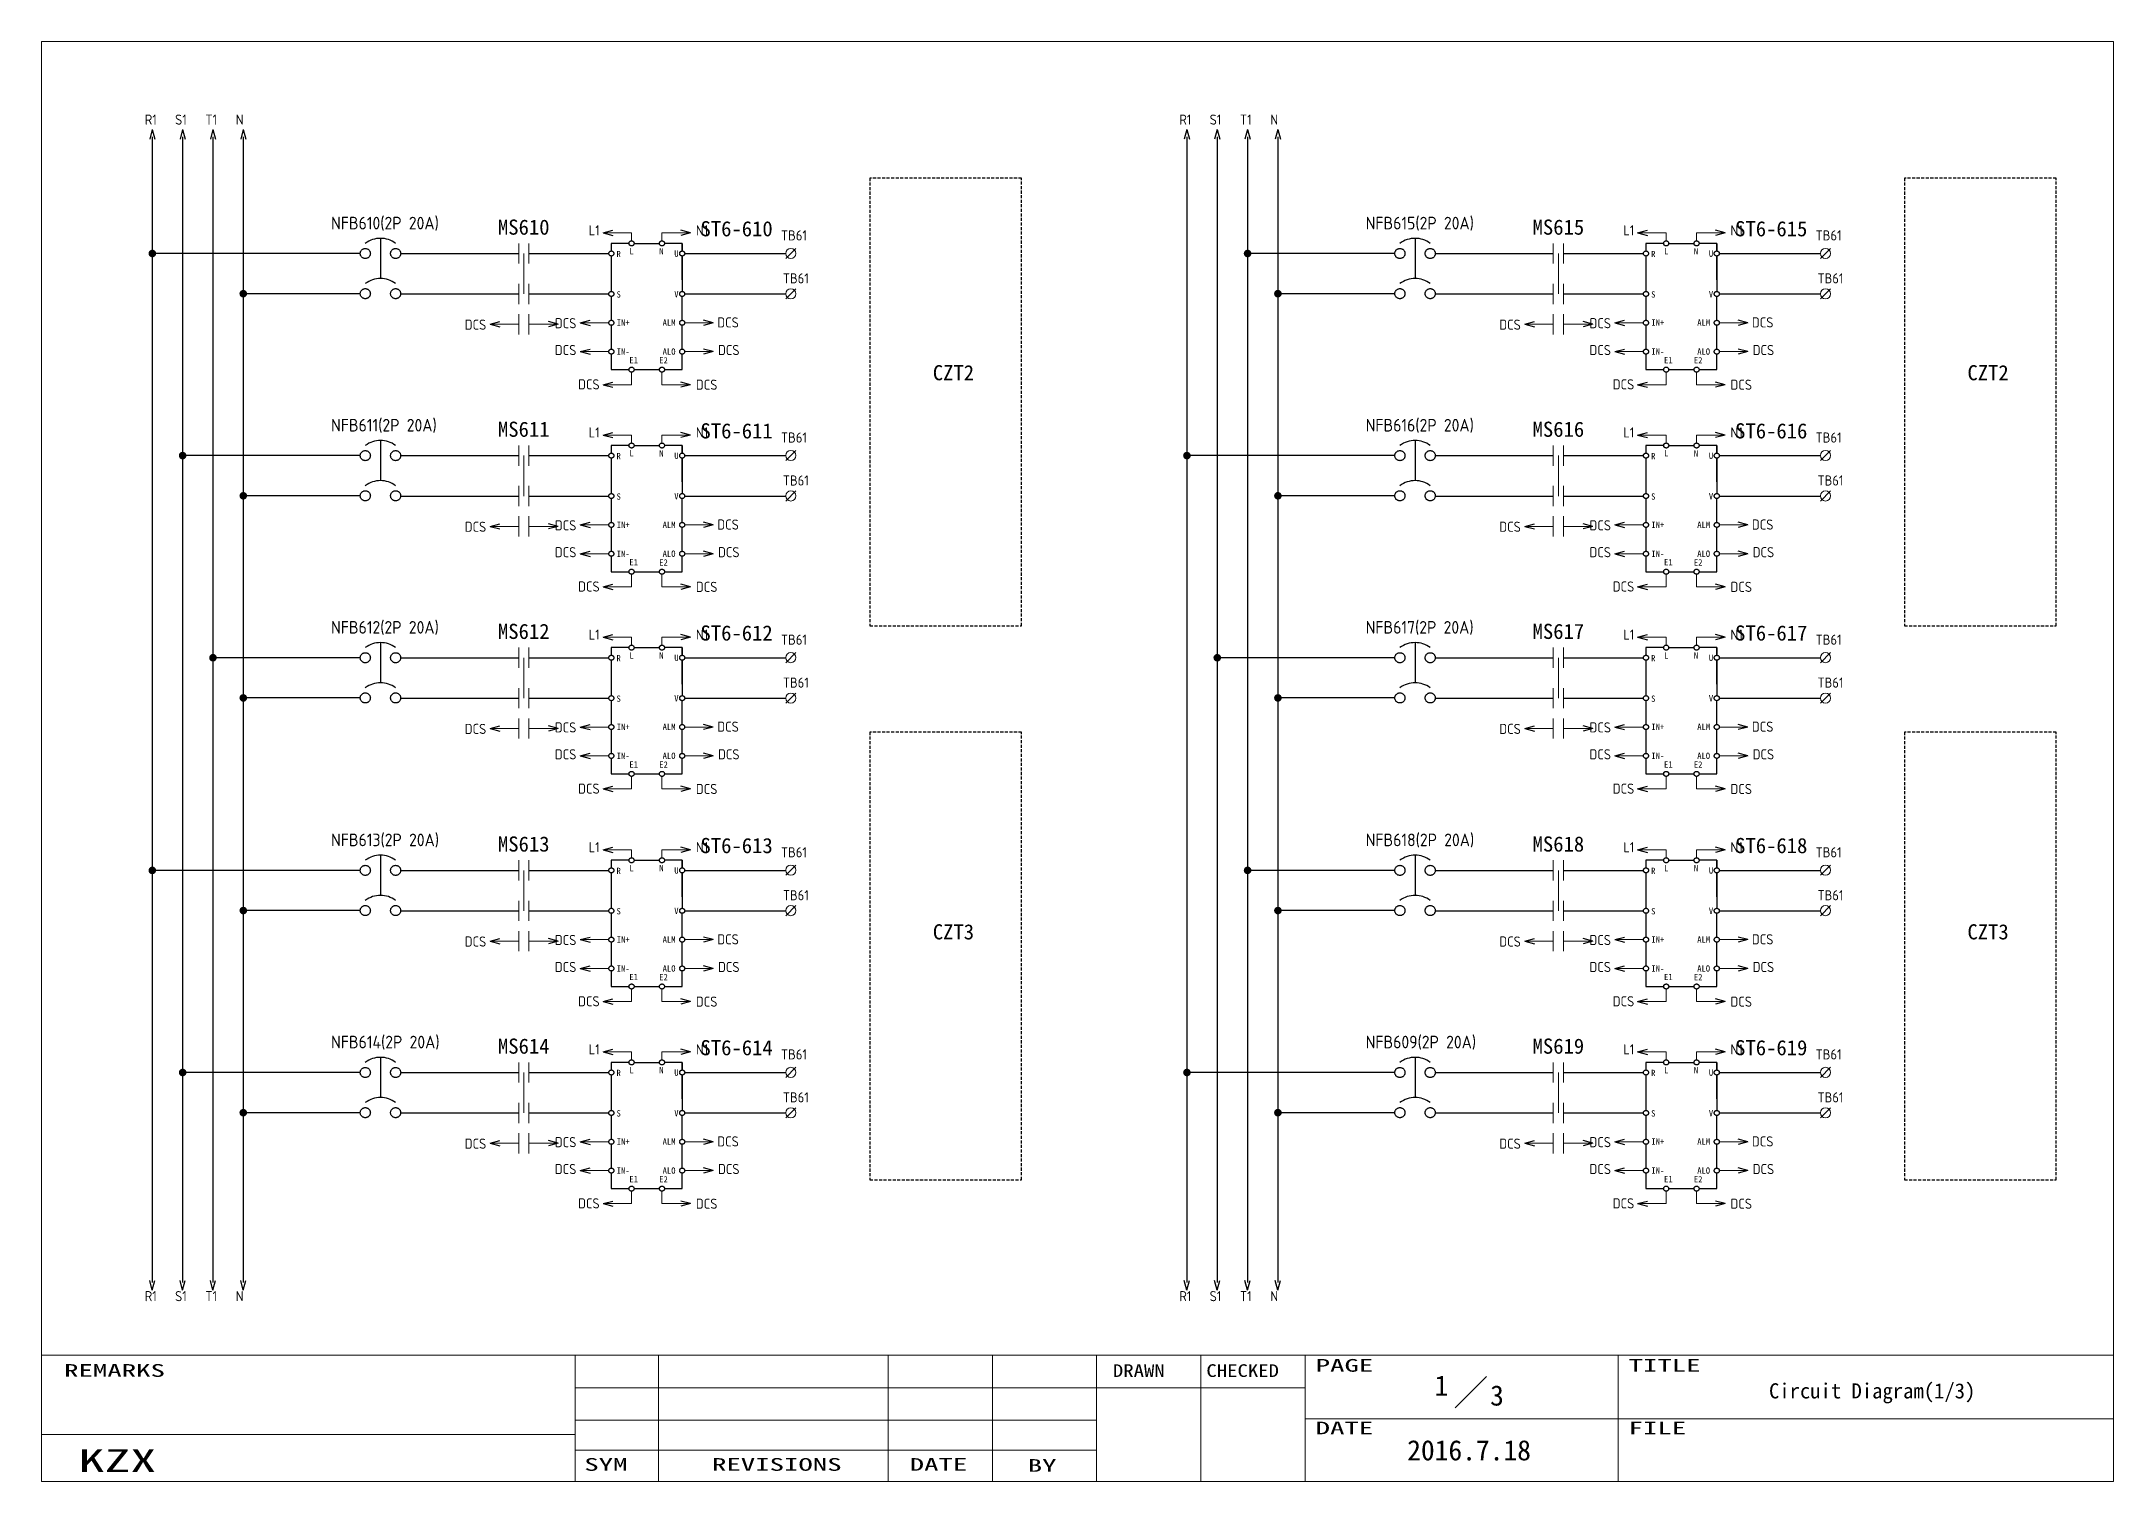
# Model space of a CAD drawing. Extents: x -319 to 2858, y -2689 to 285.
# Drawn here: x 356.9 to 766.9, y -2688.8 to -2403.8 of the extents above; entities that cross this region are included whole.
import ezdxf
from ezdxf.enums import TextEntityAlignment as Align

# ---------------------------------------------------------------- set-up
doc = ezdxf.new("R2010")
doc.units = 0
doc.header["$LTSCALE"] = 0.3
doc.header["$MEASUREMENT"] = 0
doc.linetypes.add('実線', pattern=[20001, 20000, -1])
doc.linetypes.add('破線', pattern=[3, 2, -1])
doc.layers.get('0').update_dxf_attribs({"linetype": '実線'})
for name, color, linetype, lineweight in [('01図枠', 5, 'CONTINUOUS', 9), ('02接続図', 7, 'CONTINUOUS', 5), ('10外形', 7, 'CONTINUOUS', 9)]:
    doc.layers.add(name, color=color, linetype=linetype, lineweight=lineweight)
for name, color, linetype in [('04部品記号', 3, 'CONTINUOUS'), ('05線番', 4, 'CONTINUOUS'), ('BLOCK', 7, 'CONTINUOUS'), ('図形１', 7, '実線'), ('虚线', 253, '破線')]:
    doc.layers.add(name, color=color, linetype=linetype)
doc.styles.add('電気標準', font='ISOCP.shx', dxfattribs={"height": 2.5, "bigfont": 'extfont.shx'})
doc.styles.add('ＭＳＰゴシック', font='')
doc.styles.get('ＭＳＰゴシック').set_extended_font_data('SimSun')

msp = doc.modelspace()

# ---------------------------------------------------------------- texts
at = {"layer": '01図枠', "linetype": 'Continuous', "lineweight": 5, "style": 'ＭＳＰゴシック'}
for s, height, width, p in [('PAGE', 2.513, 1.666667, (609.08, -2664.55)), ('TITLE', 2.513, 1.666667, (670.99, -2664.55)), ('REMARKS', 2.513, 1.666667, (361.44, -2665.56)), ('DRAWN', 2.513, 1.2, (568.95, -2665.59)), ('CHECKED', 2.513, 1.2, (587.45, -2665.59)), ('DATE', 2.513, 1.666667, (609.08, -2676.94)), ('FILE', 2.513, 1.666667, (670.99, -2676.94)), ('KZX', 4.523, 1.666667, (364.28, -2682.4)), ('SYM', 2.513, 1.666667, (464.36, -2684.16))]:
    msp.add_text(s, height=height, dxfattribs=dict(at, width=width)).set_placement(p, align=Align.TOP_LEFT)
at = {"layer": '01図枠', "linetype": 'Continuous', "lineweight": 5, "style": 'ＭＳＰゴシック', "width": 1.666667}
for s, p in [('REVISIONS', (502.45, -2684.16)), ('DATE', (534.45, -2684.16)), ('BY', (554.95, -2684.36))]:
    msp.add_text(s, height=2.513, dxfattribs=at).set_placement(p, align=Align.TOP_CENTER)
at = {"layer": '02接続図', "style": 'ＭＳＰゴシック'}
for s, p in [('1', (633.95, -2669.8)), ('3', (644.95, -2671.8)), ('2016.7.18', (639.43, -2682.64))]:
    msp.add_text(s, height=4, dxfattribs=at).set_placement(p, align=Align.MIDDLE)
msp.add_text('Circuit Diagram(1/3)', height=3, dxfattribs=at).set_placement((698.78, -2670.85), align=Align.MIDDLE_LEFT)
at = {"layer": '04部品記号', "linetype": 'Continuous', "style": 'ＭＳＰゴシック'}
for s, p in [('MS610', (452.38, -2440.55)), ('ST6-610', (494.5, -2440.87)), ('MS615', (657.1, -2440.55)), ('ST6-615', (699.22, -2440.87)), ('CZT2', (537.4, -2469.36)), ('CZT2', (742.12, -2469.36)), ('MS611', (452.38, -2480.55)), ('ST6-611', (494.5, -2480.87)), ('MS616', (657.1, -2480.55)), ('ST6-616', (699.22, -2480.87)), ('MS612', (452.38, -2520.55)), ('ST6-612', (494.5, -2520.87)), ('MS617', (657.1, -2520.55)), ('ST6-617', (699.22, -2520.87)), ('MS613', (452.38, -2562.63)), ('ST6-613', (494.5, -2562.94)), ('MS618', (657.1, -2562.63)), ('ST6-618', (699.22, -2562.94)), ('CZT3', (537.4, -2580.01)), ('CZT3', (742.12, -2580.01)), ('MS614', (452.38, -2602.63)), ('ST6-614', (494.5, -2602.94)), ('MS619', (657.1, -2602.63)), ('ST6-619', (699.22, -2602.94))]:
    msp.add_text(s, height=3, dxfattribs=at).set_placement(p, align=Align.MIDDLE_CENTER)
at = {"layer": '05線番', "style": 'ＭＳＰゴシック'}
for s, p in [('R', (470.74, -2445.87)), ('L', (473.28, -2445.31)), ('N', (479.2, -2445.34)), ('U', (482.16, -2445.8)), ('R', (675.45, -2445.87)), ('L', (678, -2445.31)), ('N', (683.91, -2445.34)), ('U', (686.87, -2445.8)), ('S', (470.74, -2453.87)), ('V', (482.16, -2453.8)), ('S', (675.45, -2453.87)), ('V', (686.87, -2453.8)), ('IN+', (470.79, -2459.45)), ('ALM', (479.86, -2459.45)), ('IN+', (675.5, -2459.45)), ('ALM', (684.57, -2459.45)), ('IN-', (470.78, -2465.18)), ('E1', (473.28, -2466.88)), ('E2', (479.2, -2466.9)), ('ALO', (479.86, -2465.18)), ('IN-', (675.5, -2465.18)), ('E1', (678, -2466.88)), ('E2', (683.91, -2466.9)), ('ALO', (684.57, -2465.18)), ('R', (470.74, -2485.87)), ('L', (473.28, -2485.31)), ('N', (479.2, -2485.34)), ('U', (482.16, -2485.8)), ('R', (675.45, -2485.87)), ('L', (678, -2485.31)), ('N', (683.91, -2485.34)), ('U', (686.87, -2485.8)), ('S', (470.74, -2493.87)), ('V', (482.16, -2493.8)), ('S', (675.45, -2493.87)), ('V', (686.87, -2493.8)), ('IN+', (470.79, -2499.45)), ('ALM', (479.86, -2499.45)), ('IN+', (675.5, -2499.45)), ('ALM', (684.57, -2499.45)), ('IN-', (470.78, -2505.18)), ('ALO', (479.86, -2505.18)), ('IN-', (675.5, -2505.18)), ('ALO', (684.57, -2505.18)), ('E1', (473.28, -2506.88)), ('E2', (479.2, -2506.9)), ('E1', (678, -2506.88)), ('E2', (683.91, -2506.9)), ('R', (470.74, -2525.87)), ('L', (473.28, -2525.31)), ('N', (479.2, -2525.34)), ('U', (482.16, -2525.8)), ('R', (675.45, -2525.87)), ('L', (678, -2525.31)), ('N', (683.91, -2525.34)), ('U', (686.87, -2525.8)), ('S', (470.74, -2533.87)), ('V', (482.16, -2533.8)), ('S', (675.45, -2533.87)), ('V', (686.87, -2533.8)), ('IN+', (470.79, -2539.45)), ('ALM', (479.86, -2539.45)), ('IN+', (675.5, -2539.45)), ('ALM', (684.57, -2539.45)), ('IN-', (470.78, -2545.18)), ('ALO', (479.86, -2545.18)), ('IN-', (675.5, -2545.18)), ('ALO', (684.57, -2545.18)), ('E1', (473.28, -2546.88)), ('E2', (479.2, -2546.9)), ('E1', (678, -2546.88)), ('E2', (683.91, -2546.9)), ('R', (470.74, -2567.94)), ('L', (473.28, -2567.39)), ('N', (479.2, -2567.41)), ('U', (482.16, -2567.87)), ('R', (675.45, -2567.94)), ('L', (678, -2567.39)), ('N', (683.91, -2567.41)), ('U', (686.87, -2567.87)), ('S', (470.74, -2575.94)), ('V', (482.16, -2575.87)), ('S', (675.45, -2575.94)), ('V', (686.87, -2575.87)), ('IN+', (470.79, -2581.52)), ('ALM', (479.86, -2581.52)), ('IN+', (675.5, -2581.52)), ('ALM', (684.57, -2581.52)), ('IN-', (470.78, -2587.26)), ('ALO', (479.86, -2587.26)), ('IN-', (675.5, -2587.26)), ('ALO', (684.57, -2587.26)), ('E1', (473.28, -2588.95)), ('E2', (479.2, -2588.98)), ('E1', (678, -2588.95)), ('E2', (683.91, -2588.98)), ('R', (470.74, -2607.94)), ('L', (473.28, -2607.39)), ('N', (479.2, -2607.41)), ('U', (482.16, -2607.87)), ('R', (675.45, -2607.94)), ('L', (678, -2607.39)), ('N', (683.91, -2607.41)), ('U', (686.87, -2607.87)), ('S', (470.74, -2615.94)), ('V', (482.16, -2615.87)), ('S', (675.45, -2615.94)), ('V', (686.87, -2615.87)), ('IN+', (470.79, -2621.52)), ('ALM', (479.86, -2621.52)), ('IN+', (675.5, -2621.52)), ('ALM', (684.57, -2621.52)), ('IN-', (470.78, -2627.26)), ('ALO', (479.86, -2627.26)), ('IN-', (675.5, -2627.26)), ('ALO', (684.57, -2627.26)), ('E1', (473.28, -2628.95)), ('E2', (479.2, -2628.98)), ('E1', (678, -2628.95)), ('E2', (683.91, -2628.98))]:
    msp.add_text(s, height=1.25, dxfattribs=at).set_placement(p, align=Align.MIDDLE_LEFT)
at = {"layer": '図形１', "color": 7, "linetype": '実線', "style": '電気標準'}
for s, p in [('R1', (377.39, -2420.27)), ('S1', (383.39, -2420.27)), ('T1', (389.39, -2420.27)), ('N', (395.39, -2420.27)), ('R1', (582.1, -2420.27)), ('S1', (588.1, -2420.27)), ('T1', (594.1, -2420.27)), ('N', (600.1, -2420.27)), ('L1', (465.22, -2442.18)), ('N1', (486.44, -2442.18)), ('TB61', (503.27, -2443.19)), ('L1', (669.94, -2442.18)), ('N1', (691.15, -2442.18)), ('TB61', (707.99, -2443.19)), ('TB61', (503.64, -2451.69)), ('TB61', (708.36, -2451.69)), ('DCS', (440.7, -2460.85)), ('DCS', (458.53, -2460.56)), ('DCS', (490.68, -2460.41)), ('DCS', (645.41, -2460.85)), ('DCS', (663.25, -2460.56)), ('DCS', (695.39, -2460.41)), ('DCS', (458.53, -2465.88)), ('DCS', (490.82, -2465.88)), ('DCS', (663.25, -2465.88)), ('DCS', (695.54, -2465.88)), ('DCS', (463.14, -2472.67)), ('DCS', (486.44, -2472.74)), ('DCS', (667.85, -2472.67)), ('DCS', (691.15, -2472.74)), ('L1', (465.22, -2482.18)), ('N1', (486.44, -2482.18)), ('L1', (669.94, -2482.18)), ('N1', (691.15, -2482.18)), ('TB61', (503.27, -2483.19)), ('TB61', (707.99, -2483.19)), ('TB61', (503.64, -2491.69)), ('TB61', (708.36, -2491.69)), ('DCS', (440.7, -2500.85)), ('DCS', (458.53, -2500.56)), ('DCS', (490.68, -2500.41)), ('DCS', (645.41, -2500.85)), ('DCS', (663.25, -2500.56)), ('DCS', (695.39, -2500.41)), ('DCS', (458.53, -2505.88)), ('DCS', (490.82, -2505.88)), ('DCS', (663.25, -2505.88)), ('DCS', (695.54, -2505.88)), ('DCS', (463.14, -2512.67)), ('DCS', (486.44, -2512.74)), ('DCS', (667.85, -2512.67)), ('DCS', (691.15, -2512.74)), ('L1', (465.22, -2522.18)), ('N1', (486.44, -2522.18)), ('TB61', (503.27, -2523.19)), ('L1', (669.94, -2522.18)), ('N1', (691.15, -2522.18)), ('TB61', (707.99, -2523.19)), ('TB61', (503.64, -2531.69)), ('TB61', (708.36, -2531.69)), ('DCS', (440.7, -2540.85)), ('DCS', (458.53, -2540.56)), ('DCS', (490.68, -2540.41)), ('DCS', (645.41, -2540.85)), ('DCS', (663.25, -2540.56)), ('DCS', (695.39, -2540.41)), ('DCS', (458.53, -2545.88)), ('DCS', (490.82, -2545.88)), ('DCS', (663.25, -2545.88)), ('DCS', (695.54, -2545.88)), ('DCS', (463.14, -2552.67)), ('DCS', (486.44, -2552.74)), ('DCS', (667.85, -2552.67)), ('DCS', (691.15, -2552.74)), ('L1', (465.22, -2564.26)), ('N1', (486.44, -2564.26)), ('L1', (669.94, -2564.26)), ('N1', (691.15, -2564.26)), ('TB61', (503.27, -2565.27)), ('TB61', (707.99, -2565.27)), ('TB61', (503.64, -2573.77)), ('TB61', (708.36, -2573.77)), ('DCS', (440.7, -2582.93)), ('DCS', (458.53, -2582.63)), ('DCS', (490.68, -2582.49)), ('DCS', (645.41, -2582.93)), ('DCS', (663.25, -2582.63)), ('DCS', (695.39, -2582.49)), ('DCS', (458.53, -2587.96)), ('DCS', (490.82, -2587.96)), ('DCS', (663.25, -2587.96)), ('DCS', (695.54, -2587.96)), ('DCS', (463.14, -2594.75)), ('DCS', (486.44, -2594.82)), ('DCS', (667.85, -2594.75)), ('DCS', (691.15, -2594.82)), ('L1', (465.22, -2604.26)), ('N1', (486.44, -2604.26)), ('TB61', (503.27, -2605.27)), ('L1', (669.94, -2604.26)), ('N1', (691.15, -2604.26)), ('TB61', (707.99, -2605.27)), ('TB61', (503.64, -2613.77)), ('TB61', (708.36, -2613.77)), ('DCS', (440.7, -2622.93)), ('DCS', (458.53, -2622.63)), ('DCS', (490.68, -2622.49)), ('DCS', (645.41, -2622.93)), ('DCS', (663.25, -2622.63)), ('DCS', (695.39, -2622.49)), ('DCS', (458.53, -2627.96)), ('DCS', (490.82, -2627.96)), ('DCS', (663.25, -2627.96)), ('DCS', (695.54, -2627.96)), ('DCS', (463.14, -2634.75)), ('DCS', (486.44, -2634.82)), ('DCS', (667.85, -2634.75)), ('DCS', (691.15, -2634.82)), ('R1', (377.39, -2653.11)), ('S1', (383.39, -2653.11)), ('T1', (389.39, -2653.11)), ('N', (395.39, -2653.11)), ('R1', (582.1, -2653.11)), ('S1', (588.1, -2653.11)), ('T1', (594.1, -2653.11)), ('N', (600.1, -2653.11))]:
    msp.add_text(s, height=2, dxfattribs=at).set_placement(p)
at = {"layer": '図形１', "color": 4, "style": '電気標準'}
for s, p in [('NFB610(2P 20A)', (414.25, -2441)), ('NFB615(2P 20A)', (618.96, -2441)), ('NFB611(2P 20A)', (414.25, -2481)), ('NFB616(2P 20A)', (618.96, -2481)), ('NFB612(2P 20A)', (414.25, -2521)), ('NFB617(2P 20A)', (618.96, -2521)), ('NFB613(2P 20A)', (414.25, -2563.07)), ('NFB618(2P 20A)', (618.96, -2563.07)), ('NFB614(2P 20A)', (414.25, -2603.07)), ('NFB609(2P 20A)', (618.96, -2603.07))]:
    msp.add_text(s, height=2.5, dxfattribs=at).set_placement(p)

# ---------------------------------------------------------------- blocks, each defined once
blk = doc.blocks.new('矢印（右向）')
at = {"layer": 'BLOCK'}
for q in [(-1.93, 0.52), (-1.93, -0.52)]:
    blk.add_line((0, 0), q, dxfattribs=at)

# ---------------------------------------------------------------- linework, layer by layer
for p, q in [((424.03, -2442.77), (424.03, -2450.72)), ((628.74, -2442.77), (628.74, -2450.72)), ((420.03, -2445.77), (378.89, -2445.77)), ((428.03, -2445.77), (451.38, -2445.77)), ((453.38, -2445.77), (469.21, -2445.77)), ((473.21, -2443.77), (469.71, -2443.77)), ((469.71, -2443.77), (469.71, -2445.27)), ((469.71, -2446.27), (469.71, -2453.27)), ((474.21, -2443.77), (479.23, -2443.77)), ((483.73, -2443.77), (480.23, -2443.77)), ((483.73, -2445.27), (483.73, -2443.77)), ((483.73, -2443.77), (483.73, -2445.27)), ((483.73, -2450.98), (483.73, -2446.27)), ((483.73, -2446.27), (483.73, -2453.27)), ((484.23, -2445.77), (486.23, -2445.77)), ((484.23, -2445.77), (504.23, -2445.77)), ((624.74, -2445.77), (595.6, -2445.77)), ((632.74, -2445.77), (656.09, -2445.77)), ((658.09, -2445.77), (673.93, -2445.77)), ((677.93, -2443.77), (674.43, -2443.77)), ((674.43, -2443.77), (674.43, -2445.27)), ((674.43, -2446.27), (674.43, -2453.27)), ((678.93, -2443.77), (683.94, -2443.77)), ((688.44, -2443.77), (684.94, -2443.77)), ((688.44, -2445.27), (688.44, -2443.77)), ((688.44, -2443.77), (688.44, -2445.27)), ((688.44, -2450.98), (688.44, -2446.27)), ((688.44, -2446.27), (688.44, -2453.27)), ((688.94, -2445.77), (690.94, -2445.77)), ((688.94, -2445.77), (708.94, -2445.77)), ((420.03, -2453.72), (396.89, -2453.72)), ((420.03, -2453.72), (396.89, -2453.72)), ((428.03, -2453.77), (451.38, -2453.77)), ((453.38, -2453.77), (469.21, -2453.77)), ((469.71, -2454.27), (469.71, -2458.98)), ((483.73, -2458.98), (483.73, -2454.27)), ((484.23, -2453.77), (504.23, -2453.77)), ((624.74, -2453.72), (601.6, -2453.72)), ((624.74, -2453.72), (601.6, -2453.72)), ((632.74, -2453.77), (656.09, -2453.77)), ((658.09, -2453.77), (673.93, -2453.77)), ((674.43, -2454.27), (674.43, -2458.98)), ((688.44, -2458.98), (688.44, -2454.27)), ((688.94, -2453.77), (708.94, -2453.77)), ((469.71, -2459.98), (469.71, -2464.69)), ((483.73, -2464.69), (483.73, -2459.98)), ((674.43, -2459.98), (674.43, -2464.69)), ((688.44, -2464.69), (688.44, -2459.98)), ((469.71, -2465.69), (469.71, -2468.75)), ((483.73, -2468.75), (483.73, -2465.69)), ((674.43, -2465.69), (674.43, -2468.75)), ((688.44, -2468.75), (688.44, -2465.69)), ((469.71, -2468.75), (473.21, -2468.75)), ((474.21, -2468.75), (479.23, -2468.75)), ((480.23, -2468.75), (483.73, -2468.75)), ((674.43, -2468.75), (677.93, -2468.75)), ((678.93, -2468.75), (683.94, -2468.75)), ((684.94, -2468.75), (688.44, -2468.75)), ((424.03, -2482.77), (424.03, -2490.72)), ((473.21, -2483.77), (469.71, -2483.77)), ((469.71, -2483.77), (469.71, -2485.27)), ((474.21, -2483.77), (479.23, -2483.77)), ((483.73, -2483.77), (480.23, -2483.77)), ((483.73, -2485.27), (483.73, -2483.77)), ((483.73, -2483.77), (483.73, -2485.27)), ((628.74, -2482.77), (628.74, -2490.72)), ((677.93, -2483.77), (674.43, -2483.77)), ((674.43, -2483.77), (674.43, -2485.27)), ((678.93, -2483.77), (683.94, -2483.77)), ((688.44, -2483.77), (684.94, -2483.77)), ((688.44, -2485.27), (688.44, -2483.77)), ((688.44, -2483.77), (688.44, -2485.27)), ((420.03, -2485.77), (384.89, -2485.77)), ((428.03, -2485.77), (451.38, -2485.77)), ((453.38, -2485.77), (469.21, -2485.77)), ((469.71, -2486.27), (469.71, -2493.27)), ((483.73, -2490.98), (483.73, -2486.27)), ((483.73, -2486.27), (483.73, -2493.27)), ((484.23, -2485.77), (486.23, -2485.77)), ((484.23, -2485.77), (504.23, -2485.77)), ((624.74, -2485.77), (583.6, -2485.77)), ((632.74, -2485.77), (656.09, -2485.77)), ((658.09, -2485.77), (673.93, -2485.77)), ((674.43, -2486.27), (674.43, -2493.27)), ((688.44, -2490.98), (688.44, -2486.27)), ((688.44, -2486.27), (688.44, -2493.27)), ((688.94, -2485.77), (690.94, -2485.77)), ((688.94, -2485.77), (708.94, -2485.77)), ((420.03, -2493.72), (396.89, -2493.72)), ((428.03, -2493.77), (451.38, -2493.77)), ((453.38, -2493.77), (469.21, -2493.77)), ((469.71, -2494.27), (469.71, -2498.98)), ((483.73, -2498.98), (483.73, -2494.27)), ((484.23, -2493.77), (504.23, -2493.77)), ((624.74, -2493.72), (601.6, -2493.72)), ((632.74, -2493.77), (656.09, -2493.77)), ((658.09, -2493.77), (673.93, -2493.77)), ((674.43, -2494.27), (674.43, -2498.98)), ((688.44, -2498.98), (688.44, -2494.27)), ((688.94, -2493.77), (708.94, -2493.77)), ((469.71, -2499.98), (469.71, -2504.69)), ((483.73, -2504.69), (483.73, -2499.98)), ((674.43, -2499.98), (674.43, -2504.69)), ((688.44, -2504.69), (688.44, -2499.98)), ((469.71, -2505.69), (469.71, -2508.75)), ((469.71, -2508.75), (473.21, -2508.75)), ((474.21, -2508.75), (479.23, -2508.75)), ((480.23, -2508.75), (483.73, -2508.75)), ((483.73, -2508.75), (483.73, -2505.69)), ((674.43, -2505.69), (674.43, -2508.75)), ((674.43, -2508.75), (677.93, -2508.75)), ((678.93, -2508.75), (683.94, -2508.75)), ((684.94, -2508.75), (688.44, -2508.75)), ((688.44, -2508.75), (688.44, -2505.69)), ((424.03, -2522.77), (424.03, -2530.72)), ((473.21, -2523.77), (469.71, -2523.77)), ((469.71, -2523.77), (469.71, -2525.27)), ((474.21, -2523.77), (479.23, -2523.77)), ((483.73, -2523.77), (480.23, -2523.77)), ((483.73, -2525.27), (483.73, -2523.77)), ((483.73, -2523.77), (483.73, -2525.27)), ((628.74, -2522.77), (628.74, -2530.72)), ((677.93, -2523.77), (674.43, -2523.77)), ((674.43, -2523.77), (674.43, -2525.27)), ((678.93, -2523.77), (683.94, -2523.77)), ((688.44, -2523.77), (684.94, -2523.77)), ((688.44, -2525.27), (688.44, -2523.77)), ((688.44, -2523.77), (688.44, -2525.27)), ((420.03, -2525.77), (390.89, -2525.77)), ((428.03, -2525.77), (451.38, -2525.77)), ((453.38, -2525.77), (469.21, -2525.77)), ((469.71, -2526.27), (469.71, -2533.27)), ((483.73, -2530.98), (483.73, -2526.27)), ((483.73, -2526.27), (483.73, -2533.27)), ((484.23, -2525.77), (486.23, -2525.77)), ((484.23, -2525.77), (504.23, -2525.77)), ((624.74, -2525.77), (589.6, -2525.77)), ((632.74, -2525.77), (656.09, -2525.77)), ((658.09, -2525.77), (673.93, -2525.77)), ((674.43, -2526.27), (674.43, -2533.27)), ((688.44, -2530.98), (688.44, -2526.27)), ((688.44, -2526.27), (688.44, -2533.27)), ((688.94, -2525.77), (690.94, -2525.77)), ((688.94, -2525.77), (708.94, -2525.77)), ((420.03, -2533.72), (396.89, -2533.72)), ((428.03, -2533.77), (451.38, -2533.77)), ((453.38, -2533.77), (469.21, -2533.77)), ((484.23, -2533.77), (504.23, -2533.77)), ((624.74, -2533.72), (601.6, -2533.72)), ((632.74, -2533.77), (656.09, -2533.77)), ((658.09, -2533.77), (673.93, -2533.77)), ((688.94, -2533.77), (708.94, -2533.77)), ((469.71, -2534.27), (469.71, -2538.98)), ((483.73, -2538.98), (483.73, -2534.27)), ((674.43, -2534.27), (674.43, -2538.98)), ((688.44, -2538.98), (688.44, -2534.27)), ((469.71, -2539.98), (469.71, -2544.69)), ((483.73, -2544.69), (483.73, -2539.98)), ((674.43, -2539.98), (674.43, -2544.69)), ((688.44, -2544.69), (688.44, -2539.98)), ((469.71, -2545.69), (469.71, -2548.75)), ((483.73, -2548.75), (483.73, -2545.69)), ((674.43, -2545.69), (674.43, -2548.75)), ((688.44, -2548.75), (688.44, -2545.69)), ((469.71, -2548.75), (473.21, -2548.75)), ((474.21, -2548.75), (479.23, -2548.75)), ((480.23, -2548.75), (483.73, -2548.75)), ((674.43, -2548.75), (677.93, -2548.75)), ((678.93, -2548.75), (683.94, -2548.75)), ((684.94, -2548.75), (688.44, -2548.75)), ((424.03, -2564.85), (424.03, -2572.8)), ((473.21, -2565.85), (469.71, -2565.85)), ((469.71, -2565.85), (469.71, -2567.35)), ((474.21, -2565.85), (479.23, -2565.85)), ((483.73, -2565.85), (480.23, -2565.85)), ((483.73, -2567.35), (483.73, -2565.85)), ((483.73, -2565.85), (483.73, -2567.35)), ((628.74, -2564.85), (628.74, -2572.8)), ((677.93, -2565.85), (674.43, -2565.85)), ((674.43, -2565.85), (674.43, -2567.35)), ((678.93, -2565.85), (683.94, -2565.85)), ((688.44, -2565.85), (684.94, -2565.85)), ((688.44, -2567.35), (688.44, -2565.85)), ((688.44, -2565.85), (688.44, -2567.35)), ((420.03, -2567.85), (378.89, -2567.85)), ((428.03, -2567.85), (451.38, -2567.85)), ((453.38, -2567.85), (469.21, -2567.85)), ((469.71, -2568.35), (469.71, -2575.35)), ((483.73, -2573.06), (483.73, -2568.35)), ((483.73, -2568.35), (483.73, -2575.35)), ((484.23, -2567.85), (486.23, -2567.85)), ((484.23, -2567.85), (504.23, -2567.85)), ((624.74, -2567.85), (595.6, -2567.85)), ((632.74, -2567.85), (656.09, -2567.85)), ((658.09, -2567.85), (673.93, -2567.85)), ((674.43, -2568.35), (674.43, -2575.35)), ((688.44, -2573.06), (688.44, -2568.35)), ((688.44, -2568.35), (688.44, -2575.35)), ((688.94, -2567.85), (690.94, -2567.85)), ((688.94, -2567.85), (708.94, -2567.85)), ((420.03, -2575.8), (396.89, -2575.8)), ((420.03, -2575.8), (396.89, -2575.8)), ((428.03, -2575.85), (451.38, -2575.85)), ((453.38, -2575.85), (469.21, -2575.85)), ((469.71, -2576.35), (469.71, -2581.06)), ((483.73, -2581.06), (483.73, -2576.35)), ((484.23, -2575.85), (504.23, -2575.85)), ((624.74, -2575.8), (601.6, -2575.8)), ((624.74, -2575.8), (601.6, -2575.8)), ((632.74, -2575.85), (656.09, -2575.85)), ((658.09, -2575.85), (673.93, -2575.85)), ((674.43, -2576.35), (674.43, -2581.06)), ((688.44, -2581.06), (688.44, -2576.35)), ((688.94, -2575.85), (708.94, -2575.85)), ((469.71, -2582.06), (469.71, -2586.76)), ((483.73, -2586.76), (483.73, -2582.06)), ((674.43, -2582.06), (674.43, -2586.76)), ((688.44, -2586.76), (688.44, -2582.06)), ((469.71, -2587.76), (469.71, -2590.83)), ((469.71, -2590.83), (473.21, -2590.83)), ((474.21, -2590.83), (479.23, -2590.83)), ((480.23, -2590.83), (483.73, -2590.83)), ((483.73, -2590.83), (483.73, -2587.76)), ((674.43, -2587.76), (674.43, -2590.83)), ((674.43, -2590.83), (677.93, -2590.83)), ((678.93, -2590.83), (683.94, -2590.83)), ((684.94, -2590.83), (688.44, -2590.83)), ((688.44, -2590.83), (688.44, -2587.76)), ((424.03, -2604.85), (424.03, -2612.8)), ((473.21, -2605.85), (469.71, -2605.85)), ((469.71, -2605.85), (469.71, -2607.35)), ((474.21, -2605.85), (479.23, -2605.85)), ((483.73, -2605.85), (480.23, -2605.85)), ((483.73, -2607.35), (483.73, -2605.85)), ((483.73, -2605.85), (483.73, -2607.35)), ((628.74, -2604.85), (628.74, -2612.8)), ((677.93, -2605.85), (674.43, -2605.85)), ((674.43, -2605.85), (674.43, -2607.35)), ((678.93, -2605.85), (683.94, -2605.85)), ((688.44, -2605.85), (684.94, -2605.85)), ((688.44, -2607.35), (688.44, -2605.85)), ((688.44, -2605.85), (688.44, -2607.35)), ((420.03, -2607.85), (384.89, -2607.85)), ((428.03, -2607.85), (451.38, -2607.85)), ((453.38, -2607.85), (469.21, -2607.85)), ((469.71, -2608.35), (469.71, -2615.35)), ((483.73, -2613.06), (483.73, -2608.35)), ((483.73, -2608.35), (483.73, -2615.35)), ((484.23, -2607.85), (486.23, -2607.85)), ((484.23, -2607.85), (504.23, -2607.85)), ((624.74, -2607.85), (583.6, -2607.85)), ((632.74, -2607.85), (656.09, -2607.85)), ((658.09, -2607.85), (673.93, -2607.85)), ((674.43, -2608.35), (674.43, -2615.35)), ((688.44, -2613.06), (688.44, -2608.35)), ((688.44, -2608.35), (688.44, -2615.35)), ((688.94, -2607.85), (690.94, -2607.85)), ((688.94, -2607.85), (708.94, -2607.85)), ((420.03, -2615.8), (396.89, -2615.8)), ((624.74, -2615.8), (601.6, -2615.8)), ((428.03, -2615.85), (451.38, -2615.85)), ((453.38, -2615.85), (469.21, -2615.85)), ((469.71, -2616.35), (469.71, -2621.06)), ((483.73, -2621.06), (483.73, -2616.35)), ((484.23, -2615.85), (504.23, -2615.85)), ((632.74, -2615.85), (656.09, -2615.85)), ((658.09, -2615.85), (673.93, -2615.85)), ((674.43, -2616.35), (674.43, -2621.06)), ((688.44, -2621.06), (688.44, -2616.35)), ((688.94, -2615.85), (708.94, -2615.85)), ((469.71, -2622.06), (469.71, -2626.76)), ((483.73, -2626.76), (483.73, -2622.06)), ((674.43, -2622.06), (674.43, -2626.76)), ((688.44, -2626.76), (688.44, -2622.06)), ((469.71, -2627.76), (469.71, -2630.83)), ((483.73, -2630.83), (483.73, -2627.76)), ((674.43, -2627.76), (674.43, -2630.83)), ((688.44, -2630.83), (688.44, -2627.76)), ((469.71, -2630.83), (473.21, -2630.83)), ((474.21, -2630.83), (479.23, -2630.83)), ((480.23, -2630.83), (483.73, -2630.83)), ((674.43, -2630.83), (677.93, -2630.83)), ((678.93, -2630.83), (683.94, -2630.83)), ((684.94, -2630.83), (688.44, -2630.83))]:
    msp.add_line(p, q)
for centre in [(473.71, -2443.77), (479.73, -2443.77), (678.43, -2443.77), (684.44, -2443.77), (469.71, -2445.77), (483.73, -2445.77), (674.43, -2445.77), (688.44, -2445.77), (469.71, -2453.77), (483.73, -2453.77), (674.43, -2453.77), (688.44, -2453.77), (469.71, -2459.48), (483.73, -2459.48), (674.43, -2459.48), (688.44, -2459.48), (469.71, -2465.19), (483.73, -2465.19), (674.43, -2465.19), (688.44, -2465.19), (473.71, -2468.75), (479.73, -2468.75), (678.43, -2468.75), (684.44, -2468.75), (473.71, -2483.77), (479.73, -2483.77), (678.43, -2483.77), (684.44, -2483.77), (469.71, -2485.77), (483.73, -2485.77), (674.43, -2485.77), (688.44, -2485.77), (469.71, -2493.77), (483.73, -2493.77), (674.43, -2493.77), (688.44, -2493.77), (469.71, -2499.48), (483.73, -2499.48), (674.43, -2499.48), (688.44, -2499.48), (469.71, -2505.19), (483.73, -2505.19), (674.43, -2505.19), (688.44, -2505.19), (473.71, -2508.75), (479.73, -2508.75), (678.43, -2508.75), (684.44, -2508.75), (469.71, -2525.77), (473.71, -2523.77), (479.73, -2523.77), (483.73, -2525.77), (674.43, -2525.77), (678.43, -2523.77), (684.44, -2523.77), (688.44, -2525.77), (469.71, -2533.77), (483.73, -2533.77), (674.43, -2533.77), (688.44, -2533.77), (469.71, -2539.48), (483.73, -2539.48), (674.43, -2539.48), (688.44, -2539.48), (469.71, -2545.19), (483.73, -2545.19), (674.43, -2545.19), (688.44, -2545.19), (473.71, -2548.75), (479.73, -2548.75), (678.43, -2548.75), (684.44, -2548.75), (473.71, -2565.85), (479.73, -2565.85), (678.43, -2565.85), (684.44, -2565.85), (469.71, -2567.85), (483.73, -2567.85), (674.43, -2567.85), (688.44, -2567.85), (469.71, -2575.85), (483.73, -2575.85), (674.43, -2575.85), (688.44, -2575.85), (469.71, -2581.56), (483.73, -2581.56), (674.43, -2581.56), (688.44, -2581.56), (469.71, -2587.26), (483.73, -2587.26), (674.43, -2587.26), (688.44, -2587.26), (473.71, -2590.83), (479.73, -2590.83), (678.43, -2590.83), (684.44, -2590.83), (469.71, -2607.85), (473.71, -2605.85), (479.73, -2605.85), (483.73, -2607.85), (674.43, -2607.85), (678.43, -2605.85), (684.44, -2605.85), (688.44, -2607.85), (469.71, -2615.85), (483.73, -2615.85), (674.43, -2615.85), (688.44, -2615.85), (469.71, -2621.56), (483.73, -2621.56), (674.43, -2621.56), (688.44, -2621.56), (469.71, -2627.26), (483.73, -2627.26), (674.43, -2627.26), (688.44, -2627.26), (473.71, -2630.83), (479.73, -2630.83), (678.43, -2630.83), (684.44, -2630.83)]:
    msp.add_circle(centre, 0.5)
at = {"layer": '01図枠', "linetype": 'Continuous', "lineweight": 5}
for p, q in [((356.95, -2688.8), (356.95, -2403.8)), ((356.95, -2403.8), (766.95, -2403.8)), ((766.95, -2403.8), (766.95, -2688.8)), ((356.95, -2663.8), (766.95, -2663.8)), ((462.56, -2663.8), (462.56, -2688.8)), ((479.07, -2663.8), (479.07, -2688.8)), ((524.47, -2663.8), (524.47, -2688.8)), ((545.1, -2663.8), (545.1, -2688.8)), ((565.74, -2663.8), (565.74, -2688.8)), ((586.38, -2688.8), (586.38, -2663.8)), ((607.01, -2663.8), (607.01, -2688.8)), ((668.92, -2688.8), (668.92, -2663.8)), ((642.87, -2667.99), (636.68, -2674.18)), ((462.56, -2670.23), (565.74, -2670.23)), ((565.74, -2670.23), (607.01, -2670.23)), ((462.56, -2676.66), (565.74, -2676.66)), ((607.01, -2676.42), (766.95, -2676.42)), ((462.56, -2679.52), (356.95, -2679.52)), ((462.56, -2682.61), (565.74, -2682.61)), ((766.95, -2688.8), (356.95, -2688.8))]:
    msp.add_line(p, q, dxfattribs=at)
at = {"layer": '02接続図', "linetype": 'Continuous'}
for p, q in [((451.38, -2447.77), (451.38, -2443.77)), ((452.38, -2445.77), (452.38, -2453.77)), ((453.38, -2447.77), (453.38, -2443.77)), ((504.23, -2446.75), (506.23, -2444.75)), ((656.09, -2447.77), (656.09, -2443.77)), ((657.09, -2445.77), (657.09, -2453.77)), ((658.09, -2447.77), (658.09, -2443.77)), ((708.94, -2446.75), (710.94, -2444.75)), ((451.38, -2455.77), (451.38, -2451.77)), ((453.38, -2455.77), (453.38, -2451.77)), ((656.09, -2455.77), (656.09, -2451.77)), ((658.09, -2455.77), (658.09, -2451.77)), ((504.23, -2454.75), (506.23, -2452.75)), ((708.94, -2454.75), (710.94, -2452.75)), ((451.38, -2461.77), (451.38, -2457.77)), ((453.38, -2461.77), (453.38, -2457.77)), ((656.09, -2461.77), (656.09, -2457.77)), ((658.09, -2461.77), (658.09, -2457.77)), ((451.38, -2487.77), (451.38, -2483.77)), ((453.38, -2487.77), (453.38, -2483.77)), ((656.09, -2487.77), (656.09, -2483.77)), ((658.09, -2487.77), (658.09, -2483.77)), ((452.38, -2485.77), (452.38, -2493.77)), ((504.23, -2486.75), (506.23, -2484.75)), ((657.09, -2485.77), (657.09, -2493.77)), ((708.94, -2486.75), (710.94, -2484.75)), ((451.38, -2495.77), (451.38, -2491.77)), ((453.38, -2495.77), (453.38, -2491.77)), ((504.23, -2494.75), (506.23, -2492.75)), ((656.09, -2495.77), (656.09, -2491.77)), ((658.09, -2495.77), (658.09, -2491.77)), ((708.94, -2494.75), (710.94, -2492.75)), ((451.38, -2501.77), (451.38, -2497.77)), ((453.38, -2501.77), (453.38, -2497.77)), ((656.09, -2501.77), (656.09, -2497.77)), ((658.09, -2501.77), (658.09, -2497.77)), ((451.38, -2527.77), (451.38, -2523.77)), ((453.38, -2527.77), (453.38, -2523.77)), ((504.23, -2526.75), (506.23, -2524.75)), ((656.09, -2527.77), (656.09, -2523.77)), ((658.09, -2527.77), (658.09, -2523.77)), ((708.94, -2526.75), (710.94, -2524.75)), ((452.38, -2525.77), (452.38, -2533.77)), ((657.09, -2525.77), (657.09, -2533.77)), ((451.38, -2535.77), (451.38, -2531.77)), ((453.38, -2535.77), (453.38, -2531.77)), ((504.23, -2534.75), (506.23, -2532.75)), ((656.09, -2535.77), (656.09, -2531.77)), ((658.09, -2535.77), (658.09, -2531.77)), ((708.94, -2534.75), (710.94, -2532.75)), ((451.38, -2541.77), (451.38, -2537.77)), ((453.38, -2541.77), (453.38, -2537.77)), ((656.09, -2541.77), (656.09, -2537.77)), ((658.09, -2541.77), (658.09, -2537.77)), ((451.38, -2569.85), (451.38, -2565.85)), ((453.38, -2569.85), (453.38, -2565.85)), ((656.09, -2569.85), (656.09, -2565.85)), ((658.09, -2569.85), (658.09, -2565.85)), ((452.38, -2567.85), (452.38, -2575.85)), ((504.23, -2568.82), (506.23, -2566.82)), ((657.09, -2567.85), (657.09, -2575.85)), ((708.94, -2568.82), (710.94, -2566.82)), ((451.38, -2577.85), (451.38, -2573.85)), ((453.38, -2577.85), (453.38, -2573.85)), ((656.09, -2577.85), (656.09, -2573.85)), ((658.09, -2577.85), (658.09, -2573.85)), ((504.23, -2576.82), (506.23, -2574.82)), ((708.94, -2576.82), (710.94, -2574.82)), ((451.38, -2583.85), (451.38, -2579.85)), ((453.38, -2583.85), (453.38, -2579.85)), ((656.09, -2583.85), (656.09, -2579.85)), ((658.09, -2583.85), (658.09, -2579.85)), ((451.38, -2609.85), (451.38, -2605.85)), ((453.38, -2609.85), (453.38, -2605.85)), ((504.23, -2608.82), (506.23, -2606.82)), ((656.09, -2609.85), (656.09, -2605.85)), ((658.09, -2609.85), (658.09, -2605.85)), ((708.94, -2608.82), (710.94, -2606.82)), ((452.38, -2607.85), (452.38, -2615.85)), ((657.09, -2607.85), (657.09, -2615.85)), ((451.38, -2617.85), (451.38, -2613.85)), ((453.38, -2617.85), (453.38, -2613.85)), ((504.23, -2616.82), (506.23, -2614.82)), ((656.09, -2617.85), (656.09, -2613.85)), ((658.09, -2617.85), (658.09, -2613.85)), ((708.94, -2616.82), (710.94, -2614.82)), ((451.38, -2623.85), (451.38, -2619.85)), ((453.38, -2623.85), (453.38, -2619.85)), ((656.09, -2623.85), (656.09, -2619.85)), ((658.09, -2623.85), (658.09, -2619.85))]:
    msp.add_line(p, q, dxfattribs=at)
for centre in [(505.23, -2445.75), (709.94, -2445.75), (505.23, -2453.75), (709.94, -2453.75), (505.23, -2485.75), (709.94, -2485.75), (505.23, -2493.75), (709.94, -2493.75), (505.23, -2525.75), (709.94, -2525.75), (505.23, -2533.75), (709.94, -2533.75), (505.23, -2567.82), (709.94, -2567.82), (505.23, -2575.82), (709.94, -2575.82), (505.23, -2607.82), (709.94, -2607.82), (505.23, -2615.82), (709.94, -2615.82)]:
    msp.add_circle(centre, 1, dxfattribs=at)
at = {"layer": '10外形'}
for p, q in [((473.71, -2441.69), (468.07, -2441.69)), ((473.71, -2443.27), (473.71, -2441.69)), ((479.73, -2443.27), (479.73, -2441.69)), ((479.73, -2441.69), (485.37, -2441.69)), ((678.43, -2441.69), (672.78, -2441.69)), ((678.43, -2443.27), (678.43, -2441.69)), ((684.44, -2443.27), (684.44, -2441.69)), ((684.44, -2441.69), (690.09, -2441.69)), ((451.38, -2459.77), (445.73, -2459.77)), ((453.54, -2459.77), (459.19, -2459.77)), ((469.21, -2459.48), (463.57, -2459.48)), ((484.23, -2459.48), (489.87, -2459.48)), ((656.09, -2459.77), (650.44, -2459.77)), ((658.26, -2459.77), (663.9, -2459.77)), ((673.93, -2459.48), (668.28, -2459.48)), ((688.94, -2459.48), (694.59, -2459.48)), ((469.21, -2465.19), (463.57, -2465.19)), ((484.23, -2465.19), (489.87, -2465.19)), ((673.93, -2465.19), (668.28, -2465.19)), ((688.94, -2465.19), (694.59, -2465.19)), ((473.71, -2471.73), (468.07, -2471.73)), ((473.71, -2469.25), (473.71, -2471.73)), ((479.73, -2469.25), (479.73, -2471.73)), ((479.73, -2471.73), (485.37, -2471.73)), ((678.43, -2471.73), (672.78, -2471.73)), ((678.43, -2469.25), (678.43, -2471.73)), ((684.44, -2469.25), (684.44, -2471.73)), ((684.44, -2471.73), (690.09, -2471.73)), ((473.71, -2481.69), (468.07, -2481.69)), ((473.71, -2483.27), (473.71, -2481.69)), ((479.73, -2483.27), (479.73, -2481.69)), ((479.73, -2481.69), (485.37, -2481.69)), ((678.43, -2481.69), (672.78, -2481.69)), ((678.43, -2483.27), (678.43, -2481.69)), ((684.44, -2483.27), (684.44, -2481.69)), ((684.44, -2481.69), (690.09, -2481.69)), ((451.38, -2499.77), (445.73, -2499.77)), ((453.54, -2499.77), (459.19, -2499.77)), ((469.21, -2499.48), (463.57, -2499.48)), ((484.23, -2499.48), (489.87, -2499.48)), ((656.09, -2499.77), (650.44, -2499.77)), ((658.26, -2499.77), (663.9, -2499.77)), ((673.93, -2499.48), (668.28, -2499.48)), ((688.94, -2499.48), (694.59, -2499.48)), ((469.21, -2505.19), (463.57, -2505.19)), ((484.23, -2505.19), (489.87, -2505.19)), ((673.93, -2505.19), (668.28, -2505.19)), ((688.94, -2505.19), (694.59, -2505.19)), ((473.71, -2511.73), (468.07, -2511.73)), ((473.71, -2509.25), (473.71, -2511.73)), ((479.73, -2509.25), (479.73, -2511.73)), ((479.73, -2511.73), (485.37, -2511.73)), ((678.43, -2511.73), (672.78, -2511.73)), ((678.43, -2509.25), (678.43, -2511.73)), ((684.44, -2509.25), (684.44, -2511.73)), ((684.44, -2511.73), (690.09, -2511.73)), ((473.71, -2521.69), (468.07, -2521.69)), ((473.71, -2523.27), (473.71, -2521.69)), ((479.73, -2523.27), (479.73, -2521.69)), ((479.73, -2521.69), (485.37, -2521.69)), ((678.43, -2521.69), (672.78, -2521.69)), ((678.43, -2523.27), (678.43, -2521.69)), ((684.44, -2523.27), (684.44, -2521.69)), ((684.44, -2521.69), (690.09, -2521.69)), ((451.38, -2539.77), (445.73, -2539.77)), ((453.54, -2539.77), (459.19, -2539.77)), ((469.21, -2539.48), (463.57, -2539.48)), ((484.23, -2539.48), (489.87, -2539.48)), ((656.09, -2539.77), (650.44, -2539.77)), ((658.26, -2539.77), (663.9, -2539.77)), ((673.93, -2539.48), (668.28, -2539.48)), ((688.94, -2539.48), (694.59, -2539.48)), ((469.21, -2545.19), (463.57, -2545.19)), ((484.23, -2545.19), (489.87, -2545.19)), ((673.93, -2545.19), (668.28, -2545.19)), ((688.94, -2545.19), (694.59, -2545.19)), ((473.71, -2549.25), (473.71, -2551.73)), ((479.73, -2549.25), (479.73, -2551.73)), ((678.43, -2549.25), (678.43, -2551.73)), ((684.44, -2549.25), (684.44, -2551.73)), ((473.71, -2551.73), (468.07, -2551.73)), ((479.73, -2551.73), (485.37, -2551.73)), ((678.43, -2551.73), (672.78, -2551.73)), ((684.44, -2551.73), (690.09, -2551.73)), ((473.71, -2563.76), (468.07, -2563.76)), ((473.71, -2565.35), (473.71, -2563.76)), ((479.73, -2565.35), (479.73, -2563.76)), ((479.73, -2563.76), (485.37, -2563.76)), ((678.43, -2563.76), (672.78, -2563.76)), ((678.43, -2565.35), (678.43, -2563.76)), ((684.44, -2565.35), (684.44, -2563.76)), ((684.44, -2563.76), (690.09, -2563.76)), ((451.38, -2581.85), (445.73, -2581.85)), ((453.54, -2581.85), (459.19, -2581.85)), ((469.21, -2581.56), (463.57, -2581.56)), ((484.23, -2581.56), (489.87, -2581.56)), ((656.09, -2581.85), (650.44, -2581.85)), ((658.26, -2581.85), (663.9, -2581.85)), ((673.93, -2581.56), (668.28, -2581.56)), ((688.94, -2581.56), (694.59, -2581.56)), ((469.21, -2587.26), (463.57, -2587.26)), ((484.23, -2587.26), (489.87, -2587.26)), ((673.93, -2587.26), (668.28, -2587.26)), ((688.94, -2587.26), (694.59, -2587.26)), ((473.71, -2593.8), (468.07, -2593.8)), ((473.71, -2591.33), (473.71, -2593.8)), ((479.73, -2591.33), (479.73, -2593.8)), ((479.73, -2593.8), (485.37, -2593.8)), ((678.43, -2593.8), (672.78, -2593.8)), ((678.43, -2591.33), (678.43, -2593.8)), ((684.44, -2591.33), (684.44, -2593.8)), ((684.44, -2593.8), (690.09, -2593.8)), ((473.71, -2603.76), (468.07, -2603.76)), ((473.71, -2605.35), (473.71, -2603.76)), ((479.73, -2605.35), (479.73, -2603.76)), ((479.73, -2603.76), (485.37, -2603.76)), ((678.43, -2603.76), (672.78, -2603.76)), ((678.43, -2605.35), (678.43, -2603.76)), ((684.44, -2605.35), (684.44, -2603.76)), ((684.44, -2603.76), (690.09, -2603.76)), ((451.38, -2621.85), (445.73, -2621.85)), ((453.54, -2621.85), (459.19, -2621.85)), ((469.21, -2621.56), (463.57, -2621.56)), ((484.23, -2621.56), (489.87, -2621.56)), ((656.09, -2621.85), (650.44, -2621.85)), ((658.26, -2621.85), (663.9, -2621.85)), ((673.93, -2621.56), (668.28, -2621.56)), ((688.94, -2621.56), (694.59, -2621.56)), ((469.21, -2627.26), (463.57, -2627.26)), ((484.23, -2627.26), (489.87, -2627.26)), ((673.93, -2627.26), (668.28, -2627.26)), ((688.94, -2627.26), (694.59, -2627.26)), ((473.71, -2631.33), (473.71, -2633.8)), ((479.73, -2631.33), (479.73, -2633.8)), ((678.43, -2631.33), (678.43, -2633.8)), ((684.44, -2631.33), (684.44, -2633.8)), ((473.71, -2633.8), (468.07, -2633.8)), ((479.73, -2633.8), (485.37, -2633.8)), ((678.43, -2633.8), (672.78, -2633.8)), ((684.44, -2633.8), (690.09, -2633.8))]:
    msp.add_line(p, q, dxfattribs=at)
at = {"layer": '図形１', "color": 7}
for p, q in [((378.89, -2422.7), (378.89, -2504.52)), ((384.89, -2422.7), (384.89, -2504.52)), ((390.89, -2422.7), (390.89, -2504.52)), ((396.89, -2422.7), (396.89, -2649.41)), ((583.6, -2422.7), (583.6, -2504.52)), ((589.6, -2422.7), (589.6, -2504.52)), ((595.6, -2422.7), (595.6, -2504.52)), ((601.6, -2422.7), (601.6, -2649.41)), ((378.89, -2504.52), (378.89, -2649.41)), ((384.89, -2504.52), (384.89, -2649.41)), ((390.89, -2504.52), (390.89, -2649.41)), ((583.6, -2504.52), (583.6, -2649.41)), ((589.6, -2504.52), (589.6, -2649.41)), ((595.6, -2504.52), (595.6, -2649.41))]:
    msp.add_line(p, q, dxfattribs=at)
at = {"layer": '図形１', "const_width": 0.75}
for points in [[(378.51, -2445.77, 1), (379.26, -2445.77, 1)], [(595.23, -2445.77, 1), (595.98, -2445.77, 1)], [(396.51, -2453.72, 1), (397.26, -2453.72, 1)], [(396.51, -2453.72, 1), (397.26, -2453.72, 1)], [(601.23, -2453.72, 1), (601.98, -2453.72, 1)], [(601.23, -2453.72, 1), (601.98, -2453.72, 1)], [(384.51, -2485.77, 1), (385.26, -2485.77, 1)], [(583.23, -2485.77, 1), (583.98, -2485.77, 1)], [(396.51, -2493.72, 1), (397.26, -2493.72, 1)], [(601.23, -2493.72, 1), (601.98, -2493.72, 1)], [(390.51, -2525.77, 1), (391.26, -2525.77, 1)], [(589.23, -2525.77, 1), (589.98, -2525.77, 1)], [(396.51, -2533.72, 1), (397.26, -2533.72, 1)], [(601.23, -2533.72, 1), (601.98, -2533.72, 1)], [(378.51, -2567.85, 1), (379.26, -2567.85, 1)], [(595.23, -2567.85, 1), (595.98, -2567.85, 1)], [(396.51, -2575.8, 1), (397.26, -2575.8, 1)], [(396.51, -2575.8, 1), (397.26, -2575.8, 1)], [(601.23, -2575.8, 1), (601.98, -2575.8, 1)], [(601.23, -2575.8, 1), (601.98, -2575.8, 1)], [(384.51, -2607.85, 1), (385.26, -2607.85, 1)], [(583.23, -2607.85, 1), (583.98, -2607.85, 1)], [(396.51, -2615.8, 1), (397.26, -2615.8, 1)], [(601.23, -2615.8, 1), (601.98, -2615.8, 1)]]:
    msp.add_lwpolyline(points, format="xyb", close=True, dxfattribs=at)
at = {"layer": '図形１'}
for centre in [(421.03, -2445.77), (427.03, -2445.77), (625.74, -2445.77), (631.74, -2445.77), (421.03, -2453.72), (427.03, -2453.72), (625.74, -2453.72), (631.74, -2453.72), (421.03, -2485.77), (427.03, -2485.77), (625.74, -2485.77), (631.74, -2485.77), (421.03, -2493.72), (427.03, -2493.72), (625.74, -2493.72), (631.74, -2493.72), (421.03, -2525.77), (427.03, -2525.77), (625.74, -2525.77), (631.74, -2525.77), (421.03, -2533.72), (427.03, -2533.72), (625.74, -2533.72), (631.74, -2533.72), (421.03, -2567.85), (427.03, -2567.85), (625.74, -2567.85), (631.74, -2567.85), (421.03, -2575.8), (427.03, -2575.8), (625.74, -2575.8), (631.74, -2575.8), (421.03, -2607.85), (427.03, -2607.85), (625.74, -2607.85), (631.74, -2607.85), (421.03, -2615.8), (427.03, -2615.8), (625.74, -2615.8), (631.74, -2615.8)]:
    msp.add_circle(centre, 1, dxfattribs=at)
for centre in [(424.03, -2447.77), (628.74, -2447.77), (424.03, -2455.72), (628.74, -2455.72), (424.03, -2487.77), (628.74, -2487.77), (424.03, -2495.72), (628.74, -2495.72), (424.03, -2527.77), (628.74, -2527.77), (424.03, -2535.72), (628.74, -2535.72), (424.03, -2569.85), (628.74, -2569.85), (424.03, -2577.8), (628.74, -2577.8), (424.03, -2609.85), (628.74, -2609.85), (424.03, -2617.8), (628.74, -2617.8)]:
    msp.add_arc(centre, 5, 53.1301, 126.8699, dxfattribs=at)
at = {"layer": '虚线'}
for p, q in [((520.88, -2430.83), (520.88, -2519.43)), ((550.88, -2430.83), (520.88, -2430.83)), ((550.88, -2519.43), (550.88, -2430.83)), ((725.59, -2430.83), (725.59, -2519.43)), ((755.59, -2430.83), (725.59, -2430.83)), ((755.59, -2519.43), (755.59, -2430.83)), ((520.88, -2519.43), (550.88, -2519.43)), ((725.59, -2519.43), (755.59, -2519.43)), ((520.88, -2540.48), (520.88, -2629.08)), ((550.88, -2540.48), (520.88, -2540.48)), ((550.88, -2629.08), (550.88, -2540.48)), ((725.59, -2540.48), (725.59, -2629.08)), ((755.59, -2540.48), (725.59, -2540.48)), ((755.59, -2629.08), (755.59, -2540.48)), ((520.88, -2629.08), (550.88, -2629.08)), ((725.59, -2629.08), (755.59, -2629.08))]:
    msp.add_line(p, q, dxfattribs=at)

# ---------------------------------------------------------------- block references
at = {"layer": '図形１', "color": 7, "xscale": -1}
for p, rotation in [((378.89, -2421.2), 270), ((384.89, -2421.2), 270), ((390.89, -2421.2), 270), ((396.89, -2421.2), 270), ((583.6, -2421.2), 270), ((589.6, -2421.2), 270), ((595.6, -2421.2), 270), ((601.6, -2421.2), 270), ((485.37, -2441.69), 180), ((690.09, -2441.69), 180), ((459.19, -2459.77), 180), ((489.87, -2459.48), 180), ((663.9, -2459.77), 180), ((694.59, -2459.48), 180), ((489.87, -2465.19), 180), ((694.59, -2465.19), 180), ((485.37, -2471.73), 180), ((690.09, -2471.73), 180), ((485.37, -2481.69), 180), ((690.09, -2481.69), 180), ((459.19, -2499.77), 180), ((489.87, -2499.48), 180), ((663.9, -2499.77), 180), ((694.59, -2499.48), 180), ((489.87, -2505.19), 180), ((694.59, -2505.19), 180), ((485.37, -2511.73), 180), ((690.09, -2511.73), 180), ((485.37, -2521.69), 180), ((690.09, -2521.69), 180), ((459.19, -2539.77), 180), ((489.87, -2539.48), 180), ((663.9, -2539.77), 180), ((694.59, -2539.48), 180), ((489.87, -2545.19), 180), ((694.59, -2545.19), 180), ((485.37, -2551.73), 180), ((690.09, -2551.73), 180), ((485.37, -2563.76), 180), ((690.09, -2563.76), 180), ((459.19, -2581.85), 180), ((489.87, -2581.56), 180), ((663.9, -2581.85), 180), ((694.59, -2581.56), 180), ((489.87, -2587.26), 180), ((694.59, -2587.26), 180), ((485.37, -2593.8), 180), ((690.09, -2593.8), 180), ((485.37, -2603.76), 180), ((690.09, -2603.76), 180), ((459.19, -2621.85), 180), ((489.87, -2621.56), 180), ((663.9, -2621.85), 180), ((694.59, -2621.56), 180), ((489.87, -2627.26), 180), ((694.59, -2627.26), 180), ((485.37, -2633.8), 180), ((690.09, -2633.8), 180)]:
    msp.add_blockref('矢印（右向）', p, dxfattribs=dict(at, rotation=rotation))
at = {"layer": '図形１', "color": 7}
for p, rotation in [((468.07, -2441.69), 180), ((672.78, -2441.69), 180), ((445.73, -2459.77), 180), ((463.57, -2459.48), 180), ((650.44, -2459.77), 180), ((668.28, -2459.48), 180), ((463.57, -2465.19), 180), ((668.28, -2465.19), 180), ((468.07, -2471.73), 180), ((672.78, -2471.73), 180), ((468.07, -2481.69), 180), ((672.78, -2481.69), 180), ((445.73, -2499.77), 180), ((463.57, -2499.48), 180), ((650.44, -2499.77), 180), ((668.28, -2499.48), 180), ((463.57, -2505.19), 180), ((668.28, -2505.19), 180), ((468.07, -2511.73), 180), ((672.78, -2511.73), 180), ((468.07, -2521.69), 180), ((672.78, -2521.69), 180), ((445.73, -2539.77), 180), ((463.57, -2539.48), 180), ((650.44, -2539.77), 180), ((668.28, -2539.48), 180), ((463.57, -2545.19), 180), ((668.28, -2545.19), 180), ((468.07, -2551.73), 180), ((672.78, -2551.73), 180), ((468.07, -2563.76), 180), ((672.78, -2563.76), 180), ((445.73, -2581.85), 180), ((463.57, -2581.56), 180), ((650.44, -2581.85), 180), ((668.28, -2581.56), 180), ((463.57, -2587.26), 180), ((668.28, -2587.26), 180), ((468.07, -2593.8), 180), ((672.78, -2593.8), 180), ((468.07, -2603.76), 180), ((672.78, -2603.76), 180), ((445.73, -2621.85), 180), ((463.57, -2621.56), 180), ((650.44, -2621.85), 180), ((668.28, -2621.56), 180), ((463.57, -2627.26), 180), ((668.28, -2627.26), 180), ((468.07, -2633.8), 180), ((672.78, -2633.8), 180), ((378.89, -2650.91), 270), ((384.89, -2650.91), 270), ((390.89, -2650.91), 270), ((396.89, -2650.91), 270), ((583.6, -2650.91), 270), ((589.6, -2650.91), 270), ((595.6, -2650.91), 270), ((601.6, -2650.91), 270)]:
    msp.add_blockref('矢印（右向）', p, dxfattribs=dict(at, rotation=rotation))

msp.set_redraw_order([(e.dxf.handle, doc.entitydb.next_handle()) for e in msp.query("TEXT MTEXT ATTDEF DIMENSION ARC_DIMENSION")])  # texts and dimensions are drawn at this point

doc.saveas('drawing.dxf')
